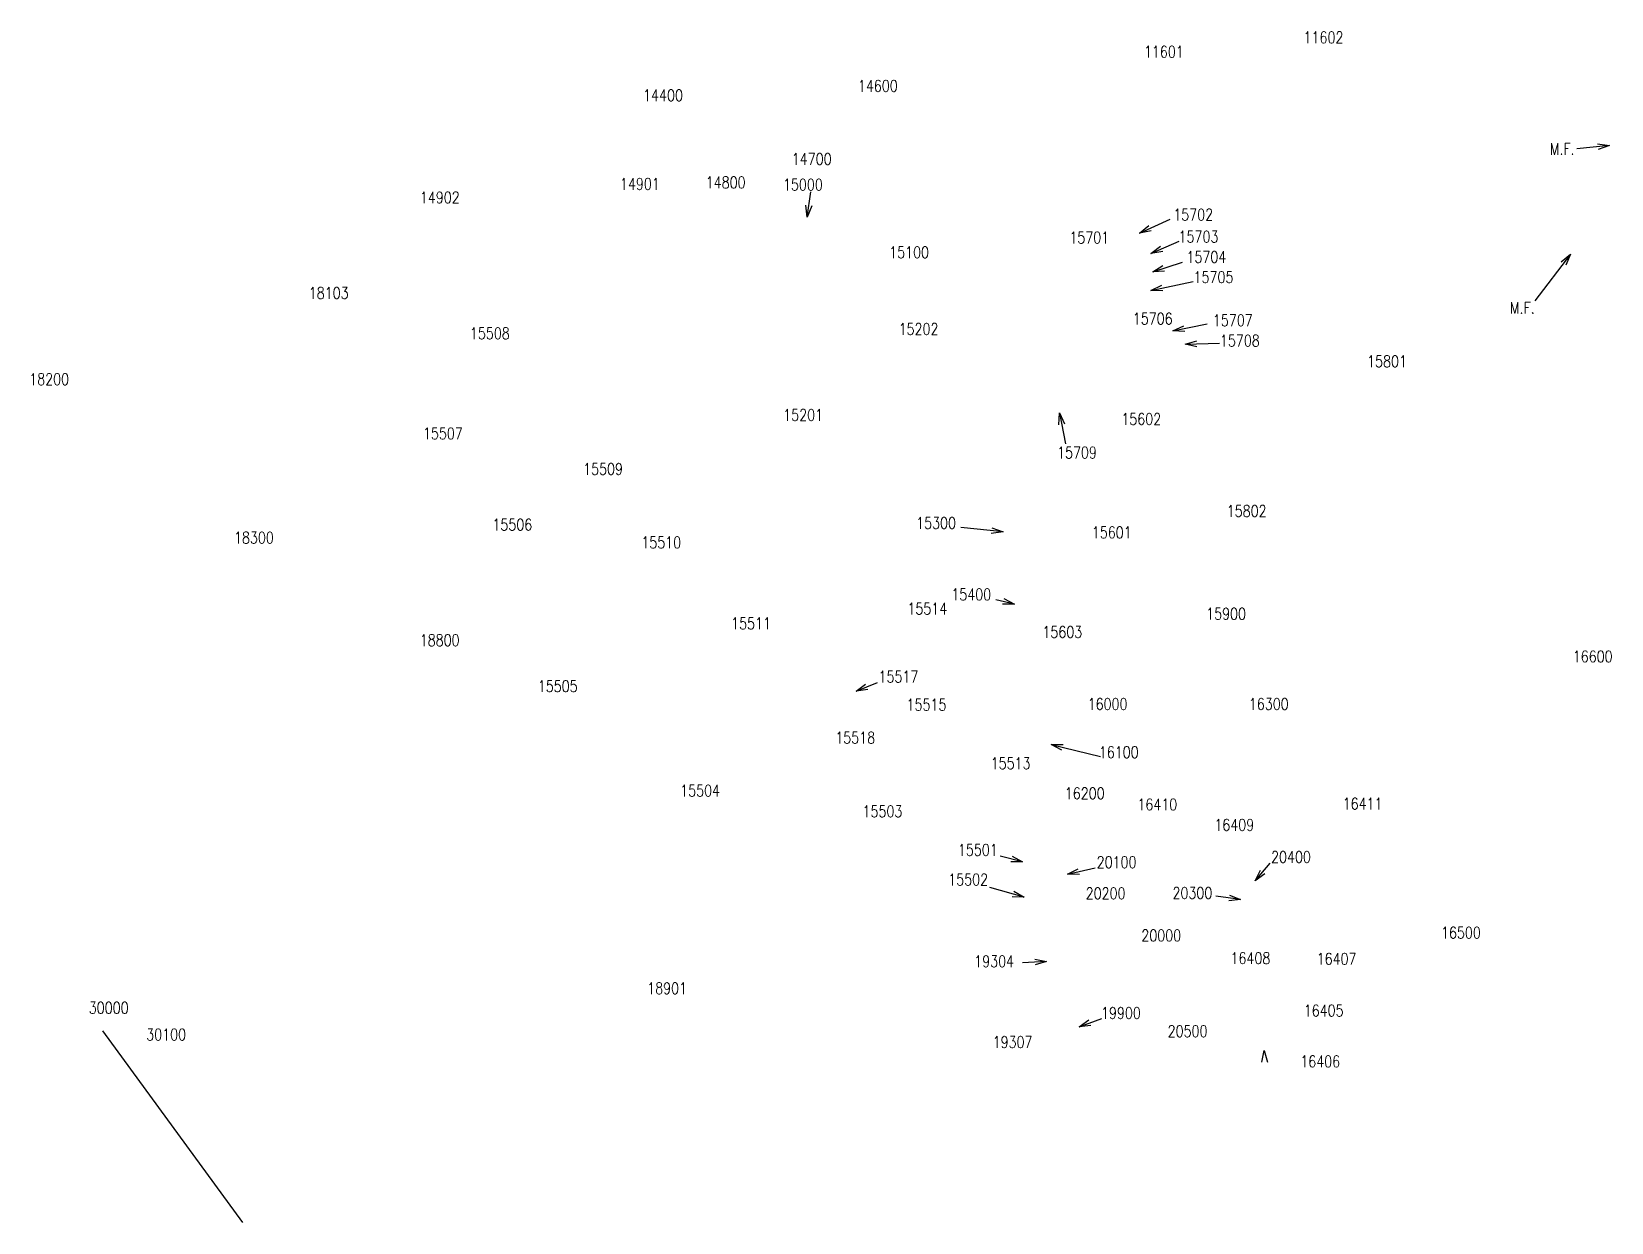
# Model space of a CAD drawing. Header units: millimetres. Extents: x 1956 to 626854, y 2654 to 1330329.
# Drawn here: x 601544 to 604263, y 1304096 to 1306145 of the extents above; entities that cross this region are included whole.
import ezdxf
from ezdxf.enums import TextEntityAlignment as Align

# ---------------------------------------------------------------- set-up
doc = ezdxf.new("R2010")
doc.units = ezdxf.units.MM
doc.layers.add('41', color=1, linetype='Continuous')
doc.styles.add('ROMANS', font='ROMANS', dxfattribs={"height": 0.2})

msp = doc.modelspace()

# ---------------------------------------------------------------- texts
at = {"layer": '41', "color": 7, "linetype": 'Continuous', "style": 'ROMANS'}
for s, height, width, p in [('11602', 19.99, 0.80002, (603767.7, 1306135)), ('11601', 19.99, 0.80002, (603492.9, 1306110.3)), ('14400', 19.99, 0.80002, (602630.8, 1306035.4)), ('14600', 19.99, 0.80002, (603000.5, 1306051.6)), ('14700', 19.99, 0.80002, (602886.7, 1305925.7)), ('M.F.', 19.99, 0.80002, (604178.6, 1305943.1)), ('14901', 19.99, 0.80002, (602590.9, 1305882.9)), ('14800', 19.99, 0.80002, (602738.6, 1305885.4)), ('15000', 19.99, 0.80002, (602871.5, 1305881.7)), ('14902', 19.99, 0.80002, (602246.5, 1305859.5)), ('15702', 19.99, 0.80002, (603543.4, 1305830)), ('15701', 19.99, 0.80002, (603364.5, 1305790.6)), ('15703', 19.99, 0.80002, (603552.5, 1305792.1)), ('15100', 19.99, 0.80002, (603054.4, 1305765.1)), ('15704', 19.99, 0.80002, (603566.1, 1305757.2)), ('15705', 19.99, 0.80002, (603578.3, 1305722.4)), ('18103', 20, 0.8, (602055.3, 1305695.2)), ('15706', 19.99, 0.80002, (603473.7, 1305651.1)), ('15707', 19.99, 0.80002, (603611.6, 1305648.1)), ('M.F.', 19.99, 0.80002, (604110, 1305669.6)), ('15508', 19.99, 0.80002, (602332.7, 1305625.8)), ('15202', 19.99, 0.80002, (603070.6, 1305633.2)), ('15708', 19.99, 0.80002, (603623.7, 1305613.2)), ('15801', 19.99, 0.80002, (603877, 1305577.6)), ('18200', 20, 0.8, (601574.1, 1305546.8)), ('15201', 19.99, 0.80002, (602872, 1305485.2)), ('15602', 19.99, 0.80002, (603454, 1305478.2)), ('15507', 19.99, 0.80002, (602251.9, 1305453.4)), ('15709', 19.99, 0.80002, (603343.3, 1305420.6)), ('15509', 19.99, 0.80002, (602527.6, 1305392.2)), ('15802', 19.99, 0.80002, (603635.4, 1305320)), ('15506', 19.99, 0.80002, (602371.4, 1305296.5)), ('15300', 19.99, 0.80002, (603100.8, 1305299.3)), ('18300', 20, 0.8, (601926.6, 1305274.1)), ('15510', 19.99, 0.80002, (602627.8, 1305265.9)), ('15601', 19.99, 0.80002, (603403.2, 1305283.1)), ('15400', 19.99, 0.80002, (603161.4, 1305176.4)), ('15514', 19.99, 0.80002, (603085.7, 1305152)), ('15900', 19.99, 0.80002, (603600, 1305143.1)), ('15511', 19.99, 0.80002, (602782.3, 1305126.5)), ('15603', 19.99, 0.80002, (603318.1, 1305111.7)), ('18800', 19.99, 0.80002, (602246.3, 1305097.6)), ('16600', 19.99, 0.80002, (604231, 1305069.6)), ('15517', 19.99, 0.80002, (603036, 1305034.8)), ('15505', 19.99, 0.80002, (602449.5, 1305018.5)), ('15515', 19.99, 0.80002, (603084.3, 1304986.5)), ('16000', 19.99, 0.80002, (603396, 1304987.7)), ('16300', 19.99, 0.80002, (603673.5, 1304987.8)), ('15518', 19.99, 0.80002, (602961.6, 1304929.9)), ('15513', 19.99, 0.80002, (603229.1, 1304885.8)), ('16100', 19.99, 0.80002, (603415.2, 1304904.8)), ('15504', 19.99, 0.80002, (602694.7, 1304838.7)), ('16200', 19.99, 0.80002, (603356.6, 1304834)), ('15503', 19.99, 0.80002, (603008.5, 1304803)), ('16410', 19.99, 0.80002, (603481.6, 1304814.9)), ('16411', 19.99, 0.80002, (603835, 1304816.2)), ('16409', 19.99, 0.80002, (603614.1, 1304779.8)), ('15501', 19.99, 0.80002, (603172.6, 1304736.8)), ('20400', 19.99, 0.80002, (603711.7, 1304724.6)), ('20100', 19.99, 0.80002, (603411.5, 1304715.5)), ('15502', 19.99, 0.80002, (603156, 1304685.7)), ('20200', 19.99, 0.80002, (603392.6, 1304662.1)), ('20300', 19.99, 0.80002, (603542, 1304662.6)), ('20000', 19.99, 0.80002, (603488.4, 1304589.5)), ('16500', 19.99, 0.80002, (604004.2, 1304594.3)), ('19304', 19.99, 0.80002, (603200.8, 1304544.9)), ('16408', 19.99, 0.80002, (603641.9, 1304550.4)), ('16407', 19.99, 0.80002, (603790.2, 1304549.3)), ('18901', 19.99, 0.80002, (602637.8, 1304498.6)), ('30000', 20, 0.8, (601676.6, 1304465)), ('19900', 19.99, 0.80002, (603419, 1304456.1)), ('16405', 19.99, 0.80002, (603767.9, 1304460.3)), ('20500', 19.99, 0.80002, (603533.7, 1304424.7)), ('30100', 20, 0.8, (601775.5, 1304418.9)), ('19307', 19.99, 0.80002, (603232.5, 1304406)), ('16406', 19.99, 0.80002, (603762, 1304372.7))]:
    msp.add_text(s, height=height, dxfattribs=dict(at, width=width)).set_placement(p, align=Align.MIDDLE)

# ---------------------------------------------------------------- linework, layer by layer
at = {"layer": '41', "color": 7, "linetype": 'Continuous'}
for p, q in [((604259.9, 1305948.8), (604203.8, 1305943.4)), ((602878.9, 1305825.8), (602885.2, 1305869.3)), ((603450.9, 1305798.2), (603504, 1305822.5)), ((603470.6, 1305763.3), (603519.1, 1305784.5)), ((603473.7, 1305731.5), (603525.2, 1305748.1)), ((604193.1, 1305761.8), (604131.6, 1305681.6)), ((603470.6, 1305699.6), (603543.4, 1305714.8)), ((603508.5, 1305629.9), (603567.6, 1305642)), ((603529.7, 1305607.1), (603588.9, 1305608.6)), ((603313, 1305488.8), (603323.6, 1305435.7)), ((603216, 1305284.1), (603143.2, 1305291.7)), ((603235.7, 1305159.7), (603203.9, 1305167.3)), ((602963, 1305009.9), (603000.2, 1305025.1)), ((603299, 1304917.9), (603383.9, 1304897.7)), ((603249.8, 1304716.1), (603211.2, 1304725.7)), ((603327.1, 1304694.8), (603374.5, 1304706)), ((603650.3, 1304683.4), (603675.6, 1304713.8)), ((603252.5, 1304655.4), (603193.2, 1304671.9)), ((603625, 1304651.1), (603582.6, 1304657.2)), ((603291, 1304544.9), (603249.6, 1304542.5)), ((603346.9, 1304432.5), (603386, 1304446.7)), ((601907.3, 1304095.7), (601666.8, 1304425.4))]:
    msp.add_line(p, q, dxfattribs=at)
for points in [[(604239.5, 1305951.8), (604259.9, 1305948.8), (604240.4, 1305941.9)], [(602886.7, 1305844.9), (602878.9, 1305825.8), (602876.8, 1305846.3)], [(603471.2, 1305802), (603450.9, 1305798.2), (603467, 1305811.1)], [(603491, 1305766.8), (603470.6, 1305763.3), (603487, 1305775.9)], [(603494.2, 1305732.9), (603473.7, 1305731.5), (603491.2, 1305742.4)], [(604176.9, 1305748.9), (604193.1, 1305761.8), (604184.9, 1305742.9)], [(603491.2, 1305698.8), (603470.6, 1305699.6), (603489.2, 1305708.6)], [(603529.1, 1305629), (603508.5, 1305629.9), (603527.1, 1305638.8)], [(603549.9, 1305602.6), (603529.7, 1305607.1), (603549.6, 1305612.6)], [(603312, 1305468.2), (603313, 1305488.8), (603321.8, 1305470.2)], [(603196.6, 1305291.1), (603216, 1305284.1), (603195.6, 1305281.2)], [(603217.4, 1305169.2), (603235.7, 1305159.7), (603215.1, 1305159.5)], [(602983.4, 1305012.8), (602963, 1305009.9), (602979.6, 1305022.1)], [(603317.3, 1304908.4), (603299, 1304917.9), (603319.6, 1304918.2)], [(603231.6, 1304725.8), (603249.8, 1304716.1), (603229.2, 1304716.1)], [(603347.7, 1304694.6), (603327.1, 1304694.8), (603345.4, 1304704.3)], [(603666.9, 1304695.6), (603650.3, 1304683.4), (603659.3, 1304702)], [(603234.6, 1304665.6), (603252.5, 1304655.4), (603231.9, 1304655.9)], [(603606, 1304658.9), (603625, 1304651.1), (603604.5, 1304649)], [(603270.7, 1304548.8), (603291, 1304544.9), (603271.3, 1304538.8)], [(603367.4, 1304434.7), (603346.9, 1304432.5), (603364, 1304444.1)], [(603661.6, 1304371.2), (603665.5, 1304391.5), (603671.5, 1304371.7)]]:
    msp.add_lwpolyline(points, dxfattribs=at)

msp.set_redraw_order([(e.dxf.handle, doc.entitydb.next_handle()) for e in msp.query("TEXT MTEXT ATTDEF DIMENSION ARC_DIMENSION")])  # texts and dimensions are drawn at this point

doc.saveas('drawing.dxf')
